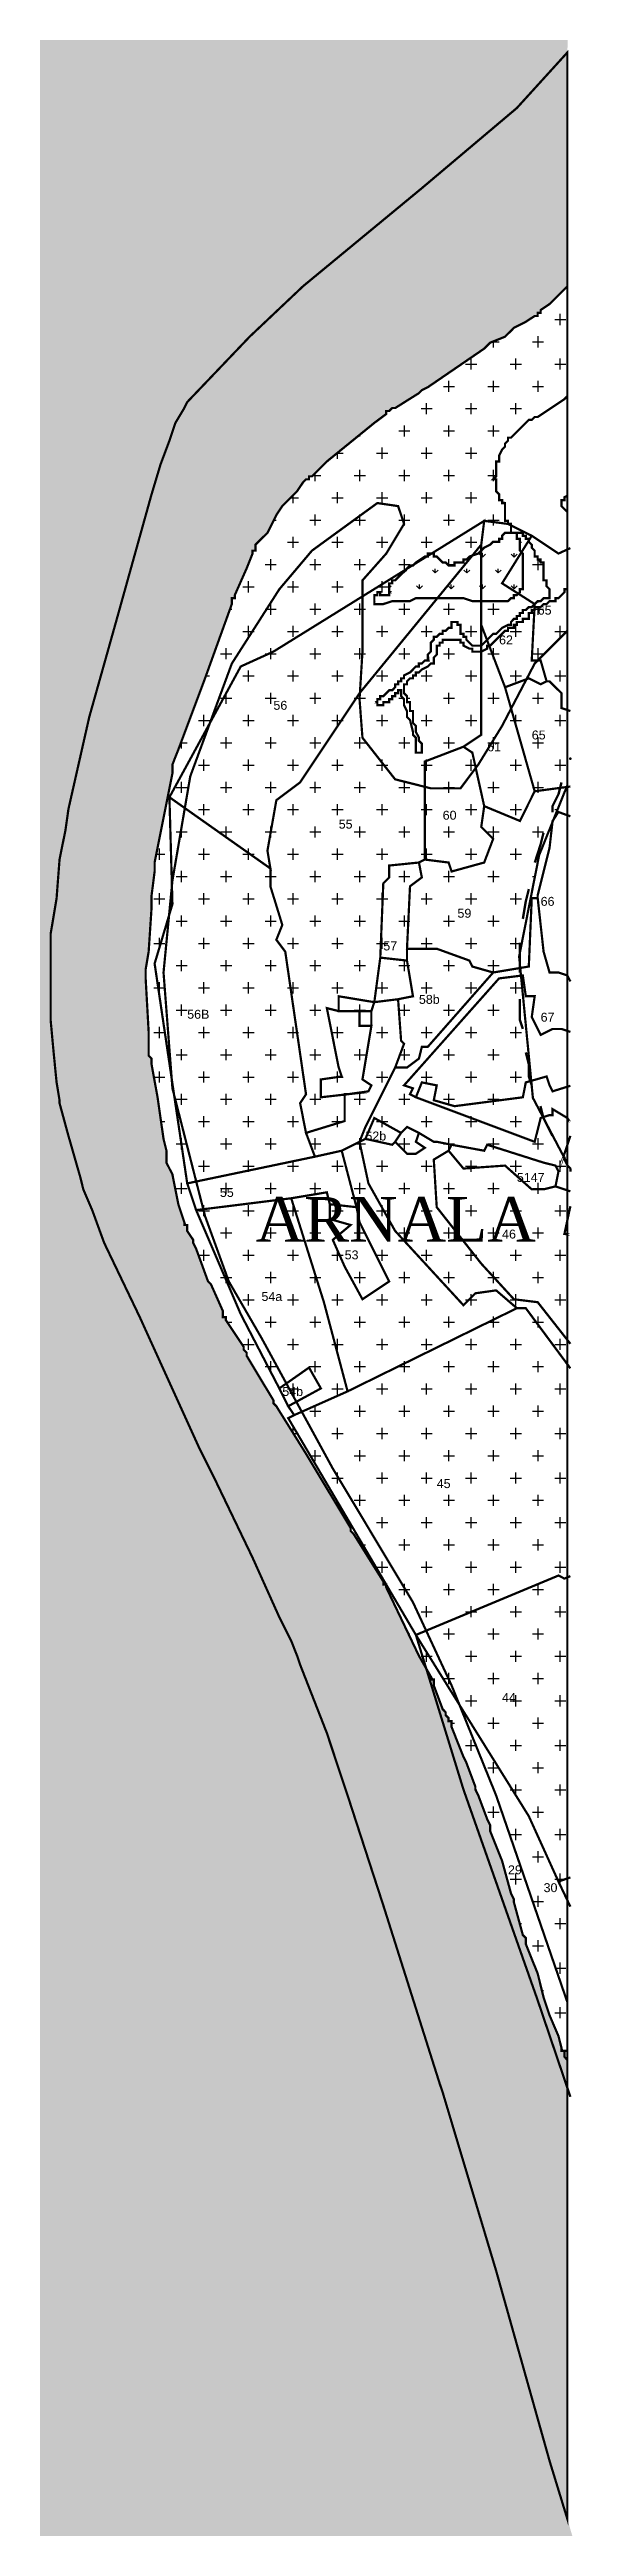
# Model space of a CAD drawing. Header units: metres. Extents: x 255949 to 266337, y 2143972 to 2155397.
# Drawn here: x 263090 to 263782, y 2151253 to 2154535 of the extents above; entities that cross this region are included whole.
import ezdxf

# ---------------------------------------------------------------- set-up
doc = ezdxf.new("R2010")
doc.units = ezdxf.units.M
for name, color, linetype in [('500M CRZ LINE', 231, 'Continuous'), ('ARABIAN SEA', 140, 'Continuous'), ('CRZ LANDWARD OF HTL', 11, 'Continuous'), ('HAZARDS LINE', 1, 'Continuous'), ('HIGH TIDE LINE', 6, 'Continuous'), ('INTERTIDAL ZONE', 5, 'Continuous'), ('LOW TIDE LINE', 5, 'Continuous'), ('MANGROOVES', 104, 'Continuous'), ('SURVEY NO.', 7, 'Continuous'), ('SURVEY PLOT BOUNDARY', 35, 'Continuous'), ('VILLAGE NAME', 3, 'Continuous')]:
    doc.layers.add(name, color=color, linetype=linetype)
doc.styles.add('PDF Arial', font='arial.ttf')
pattern_1 = [(0, (244692.718, 2143197.265), (29.51554, 29.51554), [14.75777, -44.27331]), (90, (244700.097, 2143189.886), (-29.51554, 29.51554), [14.75777, -44.27331])]

msp = doc.modelspace()

# ---------------------------------------------------------------- texts
at = {"layer": 'SURVEY NO.', "char_height": 11.81, "attachment_point": 7, "style": 'PDF Arial'}
for s, insert in [('65', (263737.2, 2153785.9)), ('62', (263686, 2153746.5)), ('56', (263387, 2153659.9)), ('61', (263670.3, 2153604.8)), ('65', (263729.3, 2153620.6)), ('55', (263473.5, 2153502.5)), ('60', (263611.3, 2153514.3)), ('66', (263741.1, 2153400.2)), ('59', (263630.9, 2153384.4)), ('57', (263532.6, 2153341.1)), ('58b', (263579.8, 2153270.3)), ('56B', (263272.8, 2153250.6)), ('67', (263741.1, 2153246.7)), ('52b', (263508.9, 2153089.3)), ('5147', (263709.6, 2153034.5)), ('55', (263316.1, 2153014.5)), ('46', (263690, 2152959.4)), ('53', (263481.4, 2152931.8)), ('54a', (263371.2, 2152876.7)), ('54b', (263398.8, 2152750.8)), ('45', (263603.4, 2152628.8)), ('44', (263690, 2152345.7)), ('29', (263697.8, 2152117.1)), ('30', (263745, 2152093.5))]:
    msp.add_mtext(s, dxfattribs=dict(at, insert=insert))
at = {"layer": 'VILLAGE NAME', "insert": (263363.3, 2152955.4), "char_height": 59.031, "width": 1386.165, "attachment_point": 7, "style": 'PDF Arial'}
msp.add_mtext('{\\fTimes New Roman|b0|i0|c0|p18;ARNALA}', dxfattribs=at)

# ---------------------------------------------------------------- hatches: boundary and pattern name
at = {"layer": 'ARABIAN SEA'}
h = msp.add_hatch(dxfattribs=at)
h.set_pattern_fill('DASH', color=256, scale=30)
h.paths.add_polyline_path([(263422.4, 2152395), (263418.4, 2152406.8), (263410.6, 2152426.5), (263394.8, 2152458), (263359.4, 2152536.7), (263308.3, 2152643), (263288.6, 2152682.3), (263209.9, 2152855.5), (263162.7, 2152953.9), (263146.9, 2152997.2), (263135.1, 2153024.7), (263131.2, 2153040.5), (263115.4, 2153095.6), (263103.6, 2153138.9), (263103.6, 2153142.8), (263099.7, 2153166.4), (263095.8, 2153205.8), (263091.8, 2153249.1), (263091.8, 2153363.2), (263095.8, 2153386.8), (263099.7, 2153410.4), (263103.6, 2153461.6), (263111.5, 2153500.9), (263115.4, 2153528.5), (263143, 2153650.5), (263178.4, 2153776.4), (263225.6, 2153945.7), (263237.4, 2153985), (263249.2, 2154016.5), (263257.1, 2154040.1), (263268.9, 2154059.8), (263272.8, 2154067.7), (263355.5, 2154154.3), (263426.3, 2154221.2), (263583.7, 2154351.1), (263709.6, 2154457.3), (263776.5, 2154530.9), (263801.3, 2155397.2), (259706, 2155397.2), (255948.6, 2155397.2), (255948.6, 2151954.2), (255948.6, 2148190.3), (255948.6, 2143980.4), (263209.8, 2143980.4), (263195.9, 2144028.7), (263183, 2144071.2), (263201.3, 2144120.9), (263262.7, 2144173.5), (263313.1, 2144232.7), (263371.7, 2144290), (263443.6, 2144351.9), (263461.8, 2144360.8), (263524.2, 2144394.1), (263556.3, 2144409.2), (263581.5, 2144437.6), (263607.4, 2144480.4), (263641.4, 2144515.6), (263655.9, 2144526.3), (263664.1, 2144533.9), (263684.2, 2144537.7), (263718, 2144555.5), (263729.6, 2144545.9), (263762.4, 2144537.7), (263776.5, 2144517.5), (263771.4, 2143973.5), (263826.9, 2144245.3), (263835.1, 2144245.1), (263862.4, 2144256), (263862.7, 2144260.5), (263890.4, 2144259.6), (263902.1, 2144249.2), (263915.1, 2144231.8), (263943.9, 2144211.1), (263961.2, 2144200.1), (263994.8, 2144190.8), (264037.4, 2144189.9), (264055.5, 2144194.1), (264088.9, 2144214.2), (264105.3, 2144236.8), (264105.5, 2144249.3), (264109.5, 2144272.1), (264097.6, 2144313.3), (264094.4, 2144320.4), (264057.9, 2144370), (264027, 2144397.9), (263988.1, 2144422.2), (263971.3, 2144434), (263938.1, 2144458.5), (263934.5, 2144466.3), (263927.6, 2144478.5), (263925.9, 2144515.8), (263936.9, 2144533.7), (263950.4, 2144570.2), (263964.2, 2144622.3), (263971.2, 2144670.9), (263991.5, 2144678.5), (264019.1, 2144666.3), (264035.5, 2144667.5), (264039.2, 2144671.2), (264041, 2144715.5), (264032.9, 2144743.2), (264028.5, 2144747.1), (264013.7, 2144799.2), (264009.3, 2144806.9), (264007.4, 2144826.4), (264001.6, 2144835.2), (264003.8, 2144851.9), (263994.2, 2144861.3), (264017.4, 2144889.9), (264050.4, 2144890.2), (264067.7, 2144880.9), (264093, 2144872.6), (264102.6, 2144835.8), (264110.3, 2144801.3), (264109.9, 2144791.7), (264112.8, 2144774.6), (264122.5, 2144764.3), (264133.4, 2144758), (264153.9, 2144726.9), (264166.9, 2144713.2), (264177.8, 2144719.5), (264198, 2144761.8), (264200, 2144773.1), (264201.3, 2144804.1), (264196.1, 2144835.5), (264190.9, 2144844.9), (264175.9, 2144919.4), (264167.1, 2144950.4), (264164.6, 2144976.4), (264159.1, 2144984.3), (264162.5, 2145017.8), (264197.9, 2145030.9), (264224.2, 2145031.1), (264259, 2145017.8), (264271.6, 2145009.8), (264281.2, 2145010.6), (264312, 2144977), (264321.8, 2144969.5), (264346.8, 2144961), (264354.5, 2144961.4), (264367.8, 2144968), (264390.1, 2144981.2), (264415.8, 2145006.2), (264462.7, 2145057.8), (264503.3, 2145125), (264527.3, 2145202), (264550.4, 2145277.7), (264563.1, 2145331.8), (264574.8, 2145378.1), (264595.3, 2145442.3), (264599.9, 2145485.2), (264609.5, 2145525.4), (264610.7, 2145568.9), (264615.3, 2145651.3), (264616.8, 2145748.7), (264621.8, 2145760.5), (264621.2, 2145818), (264629.9, 2145834.2), (264632.8, 2145845), (264652.7, 2145955.8), (264668, 2146041.6), (264682.6, 2146149), (264679.2, 2146188.8), (264675.9, 2146269.5), (264690.8, 2146435.1), (264710.1, 2146665.5), (264724.2, 2146808.4), (264733.5, 2146903.7), (264731.2, 2147015.1), (264731.7, 2147046.9), (264728.2, 2147078.8), (264724.9, 2147126.5), (264713.9, 2147186.3), (264698.8, 2147238.3), (264679.8, 2147298.2), (264664.6, 2147346.1), (264641.8, 2147422), (264626.5, 2147458), (264622.7, 2147474), (264615.1, 2147498), (264603.6, 2147526), (264588.6, 2147585.8), (264581.2, 2147621.7), (264567.2, 2147681.6), (264562.8, 2147721.4), (264559.8, 2147789.1), (264550.1, 2147936.3), (264546.2, 2147944.4), (264539.6, 2148031.9), (264532.3, 2148075.8), (264517.9, 2148179.4), (264508.8, 2148233.2), (264496.8, 2148303.7), (264466.1, 2148438.6), (264451.4, 2148518.4), (264436.8, 2148606.1), (264429.2, 2148630), (264425.6, 2148657.9), (264415.5, 2148781.3), (264411.7, 2148789.3), (264411.8, 2148797.3), (264405.1, 2148880.9), (264398.6, 2148984.4), (264395.3, 2149028.2), (264391.9, 2149068), (264380.8, 2149119.8), (264377.2, 2149143.8), (264355, 2149255.4), (264340.1, 2149323.2), (264306.9, 2149498.7), (264299.4, 2149530.6), (264280.9, 2149622.4), (264262.1, 2149694.2), (264258.3, 2149710.2), (264209.1, 2149877.9), (264186.5, 2149961.8), (264175, 2149989.8), (264141.1, 2150113.5), (264107, 2150229.4), (264072.8, 2150337.2), (264050, 2150409.1), (264038.6, 2150441.1), (264000.4, 2150549), (263958.4, 2150665), (263947.1, 2150704.9), (263927, 2150759.5), (263837, 2151056.5), (263776.5, 2151263.2), (263752.9, 2151340.2), (263682.1, 2151592.1), (263611.3, 2151828.3), (263607.3, 2151840.1), (263532.6, 2152076.2), (263485.3, 2152221.8), (263457.8, 2152304.5)])
h.paths.add_polyline_path([(260892.1, 2153922.1), (260880.3, 2153949.6), (260872.4, 2153969.3), (260856.7, 2154012.6), (260848.8, 2154071.6), (260844.9, 2154111), (260848.8, 2154150.3), (260856.7, 2154170), (260860.6, 2154181.8), (260892.1, 2154197.6), (260939.3, 2154213.3), (260955.1, 2154217.2), (260978.7, 2154225.1), (261006.2, 2154248.7), (261018, 2154288.1), (261018, 2154327.4), (261002.3, 2154390.4), (260994.4, 2154429.8), (260994.4, 2154457.3), (260994.4, 2154477), (261010.1, 2154496.7), (261041.6, 2154504.6), (261057.4, 2154500.6), (261081, 2154496.7), (261128.2, 2154488.8), (261175.4, 2154484.9), (261210.8, 2154492.7), (261222.6, 2154512.4), (261230.5, 2154532.1), (261246.3, 2154602.9), (261242.3, 2154626.6), (261234.4, 2154693.5), (261226.6, 2154740.7), (261226.6, 2154787.9), (261243.3, 2154821.4), (261270.7, 2154839.7), (261332.8, 2154858.8), (261411.5, 2154823.4), (261450.9, 2154807.6), (261568.9, 2154728.9), (261612.2, 2154693.5), (261852.3, 2154394.4), (261864.1, 2154382.5), (261942.8, 2154284.2), (262021.5, 2154205.4), (262045.1, 2154193.6), (262108, 2154154.3), (262190.7, 2154118.9), (262281.2, 2154087.4), (262367.8, 2154048), (262415, 2154012.6), (262454.3, 2153977.2), (262466.1, 2153941.7), (262466.1, 2153890.6), (262454.3, 2153851.2), (262438.6, 2153784.3), (262399.2, 2153729.2), (262348.1, 2153646.6), (262293, 2153548.2), (262285.1, 2153532.4), (262253.6, 2153441.9), (262241.8, 2153316), (262249.7, 2153197.9), (262261.5, 2153095.6), (262281.2, 2152949.9), (262285.1, 2152938.1), (262328.4, 2152674.4), (262320.5, 2152583.9), (262316.6, 2152505.2), (262277.3, 2152434.4), (262214.3, 2152418.6), (262123.8, 2152422.6), (262025.4, 2152450.1), (261966.4, 2152465.8), (261911.3, 2152505.2), (261848.3, 2152552.4), (261789.3, 2152607.5), (261769.6, 2152627.2), (261749.9, 2152646.9), (261584.7, 2152780.7), (261545.3, 2152800.4), (261506, 2152820.1), (261474.5, 2152839.7), (261443, 2152863.4), (261427.3, 2152883), (261419.4, 2152906.6), (261419.4, 2152946), (261450.9, 2153016.8), (261478.4, 2153134.9), (261478.4, 2153166.4), (261478.4, 2153201.8), (261462.7, 2153253), (261435.1, 2153308.1), (261376.1, 2153386.8), (261325, 2153461.6), (261285.6, 2153520.6), (261179.4, 2153638.7), (261175.4, 2153646.6), (261128.2, 2153705.6), (261088.9, 2153745), (261041.6, 2153784.3), (260998.3, 2153819.7), (260970.8, 2153843.4), (260931.4, 2153874.8), (260915.7, 2153894.5)], flags=16)
h.paths.add_polyline_path([(261812.9, 2154166.1), (261812.9, 2154170), (261809, 2154170)], flags=0)
h.paths.add_polyline_path([(261820.8, 2154189.7), (261816.8, 2154189.7), (261820.8, 2154185.8)], flags=0)
h.paths.add_polyline_path([(261639.8, 2154150.3), (261637.1, 2154150.3), (261634.8, 2154149.4), (261631.9, 2154146.4)], flags=0)
h.paths.add_polyline_path([(261568.9, 2153949.6), (261584.7, 2153985), (261588.6, 2154008.7), (261588.6, 2154020.5), (261639.8, 2154067.7), (261710.6, 2154126.7), (261769.6, 2154166.1), (261797.2, 2154166.1), (261801.1, 2154166.1), (261840.5, 2154122.8), (261895.5, 2154079.5), (261923.1, 2154063.8), (261982.1, 2154040.1), (262037.2, 2154032.3), (262119.8, 2154040.1), (262159.2, 2154044.1), (262174.9, 2154036.2), (262174.9, 2154020.5), (262163.1, 2154000.8), (262167.1, 2153977.2), (262178.9, 2153973.2), (262182.8, 2153973.2), (262182.8, 2153969.3), (262289.1, 2153941.7), (262324.5, 2153929.9), (262356, 2153903.7), (262336.3, 2153890.6), (262316.6, 2153870.9), (262269.4, 2153835.5), (262171, 2153748.9), (262151.3, 2153733.2), (262100.2, 2153670.2), (262076.6, 2153626.9), (262053.8, 2153598.4), (262049, 2153626.9), (262041.1, 2153638.7), (262025.4, 2153650.5), (262009.7, 2153642.6), (262009.7, 2153626.9), (262001.8, 2153615.1), (261990, 2153595.4), (261990, 2153587.5), (261993.9, 2153563.9), (261993.9, 2153544.2), (261993.9, 2153520.6), (261982.1, 2153449.8), (261990, 2153382.9), (262001.8, 2153327.8), (262013.6, 2153288.4), (262013.6, 2153264.8), (261978.2, 2153264.8), (261938.8, 2153280.5), (261915.2, 2153300.2), (261899.5, 2153312), (261879.8, 2153319.9), (261871.9, 2153335.6), (261891.6, 2153351.4), (261919.2, 2153386.8), (261923.1, 2153410.4), (261923.1, 2153418.3), (261903.4, 2153467.5), (261903.4, 2153481.3), (261900.8, 2153489.1), (261899.5, 2153489.1), (261899.5, 2153497), (261893.6, 2153497), (261899.5, 2153508.8), (261875.9, 2153536.4), (261852.3, 2153574.1), (261852.3, 2153611.1), (261844.4, 2153646.6), (261836.5, 2153670.2), (261816.8, 2153697.7), (261781.4, 2153713.5), (261757.8, 2153717.4), (261722.4, 2153713.5), (261683.8, 2153702.5), (261663.4, 2153733.2), (261620.1, 2153831.5), (261576.8, 2153929.9), (261570.2, 2153949.6)], flags=0)
h.paths.add_polyline_path([(258933.8, 2150215.6), (260318.9, 2150215.6), (260318.9, 2150493.7), (258933.8, 2150493.7)], flags=24)
h.paths.add_polyline_path([(261781.6, 2154675.4), (262346.2, 2154671.4), (262347.1, 2154797.5), (261782.5, 2154801.4)], flags=24)
h.paths.add_polyline_path([(261585.7, 2153846.1), (262286.4, 2153854.6), (262284.9, 2153974.9), (261584.3, 2153966.4)], flags=8)
at = {"layer": 'CRZ LANDWARD OF HTL'}
h = msp.add_hatch(dxfattribs=at)
h.set_pattern_fill('CROSS', color=256, scale=118.062166)
h.set_pattern_definition(pattern_1)
h.paths.add_polyline_path([(263730.8, 2153146), (263712.6, 2153333.2), (263739.1, 2153467.4), (263776.5, 2153560.1), (263776.5, 2153819.7), (263772.6, 2153819.7), (263772.6, 2153815.8), (263764.7, 2153807.9), (263760.8, 2153807.9), (263760.8, 2153804), (263752.9, 2153804), (263749, 2153800.1), (263745, 2153800.1), (263741.1, 2153796.1), (263733.2, 2153796.1), (263733.2, 2153792.2), (263729.3, 2153792.2), (263729.3, 2153788.3), (263725.4, 2153788.3), (263725.4, 2153780.4), (263717.5, 2153780.4), (263717.5, 2153776.4), (263709.6, 2153776.4), (263709.6, 2153772.5), (263705.7, 2153772.5), (263705.7, 2153768.6), (263697.8, 2153768.6), (263697.8, 2153764.6), (263693.9, 2153764.6), (263686, 2153756.8), (263674.2, 2153745), (263670.3, 2153745), (263670.3, 2153741), (263662.4, 2153737.1), (263650.6, 2153737.1), (263650.6, 2153741), (263646.7, 2153741), (263638.8, 2153745), (263638.8, 2153748.9), (263634.9, 2153748.9), (263634.9, 2153752.8), (263611.3, 2153752.8), (263611.3, 2153748.9), (263607.3, 2153748.9), (263607.3, 2153745), (263603.4, 2153745), (263603.4, 2153733.2), (263599.5, 2153729.2), (263599.5, 2153721.3), (263595.5, 2153721.3), (263591.6, 2153717.4), (263583.7, 2153713.5), (263579.8, 2153709.5), (263575.8, 2153709.5), (263575.8, 2153705.6), (263571.9, 2153705.6), (263571.9, 2153701.7), (263568, 2153701.7), (263564, 2153697.7), (263564, 2153693.8), (263560.1, 2153693.8), (263560.1, 2153682), (263564, 2153678.1), (263564, 2153670.2), (263568, 2153670.2), (263568, 2153658.4), (263571.9, 2153658.4), (263571.9, 2153642.6), (263575.8, 2153638.7), (263575.8, 2153630.8), (263579.8, 2153623), (263579.8, 2153619), (263583.7, 2153615.1), (263583.7, 2153603.3), (263575.8, 2153603.3), (263575.8, 2153623), (263571.9, 2153626.9), (263571.9, 2153630.8), (263568, 2153646.6), (263564, 2153650.5), (263564, 2153658.4), (263560.1, 2153666.2), (263560.1, 2153674.1), (263556.2, 2153678.1), (263556.2, 2153685.9), (263552.2, 2153685.9), (263552.2, 2153682), (263548.3, 2153682), (263548.3, 2153678.1), (263544.4, 2153678.1), (263544.4, 2153674.1), (263540.4, 2153674.1), (263540.4, 2153670.2), (263532.6, 2153670.2), (263532.6, 2153666.2), (263524.7, 2153666.2), (263524.7, 2153674.1), (263528.6, 2153674.1), (263528.6, 2153678.1), (263532.6, 2153678.1), (263540.4, 2153685.9), (263544.4, 2153685.9), (263548.3, 2153689.9), (263548.3, 2153693.8), (263552.2, 2153693.8), (263552.2, 2153697.7), (263556.2, 2153697.7), (263556.2, 2153701.7), (263560.1, 2153701.7), (263560.1, 2153705.6), (263568, 2153709.5), (263575.8, 2153717.4), (263579.8, 2153717.4), (263579.8, 2153721.3), (263583.7, 2153721.3), (263587.6, 2153725.3), (263591.6, 2153725.3), (263591.6, 2153733.2), (263595.5, 2153737.1), (263595.5, 2153748.9), (263599.5, 2153752.8), (263599.5, 2153756.8), (263603.4, 2153756.8), (263607.3, 2153760.7), (263611.3, 2153760.7), (263611.3, 2153764.6), (263615.2, 2153764.6), (263619.1, 2153768.6), (263623.1, 2153768.6), (263623.1, 2153776.4), (263630.9, 2153776.4), (263630.9, 2153772.5), (263634.9, 2153772.5), (263634.9, 2153760.7), (263638.8, 2153760.7), (263638.8, 2153756.8), (263642.7, 2153756.8), (263642.7, 2153752.8), (263646.7, 2153748.9), (263650.6, 2153745), (263662.4, 2153745), (263678.2, 2153760.7), (263682.1, 2153760.7), (263690, 2153768.6), (263697.8, 2153772.5), (263701.8, 2153772.5), (263701.8, 2153776.4), (263705.7, 2153780.4), (263709.6, 2153780.4), (263709.6, 2153784.3), (263713.6, 2153784.3), (263713.6, 2153788.3), (263717.5, 2153788.3), (263717.5, 2153792.2), (263721.4, 2153792.2), (263725.4, 2153796.1), (263729.3, 2153796.1), (263733.2, 2153800.1), (263736.6, 2153803.4), (263737.2, 2153804), (263741.1, 2153804), (263745, 2153807.9), (263752.9, 2153807.9), (263752.9, 2153819.7), (263749, 2153823.7), (263749, 2153831.5), (263745, 2153831.5), (263745, 2153855.2), (263741.1, 2153855.2), (263739.1, 2153859.1), (263737.2, 2153859.1), (263737.2, 2153863), (263733.2, 2153863), (263733.2, 2153870.9), (263729.3, 2153874.8), (263729.3, 2153878.8), (263725.4, 2153882.7), (263725.4, 2153886.6), (263721.4, 2153886.6), (263721.4, 2153890.6), (263717.5, 2153890.6), (263717.5, 2153894.5), (263709.6, 2153894.5), (263709.6, 2153886.6), (263713.6, 2153886.6), (263713.6, 2153870.9), (263717.5, 2153867), (263717.5, 2153819.7), (263713.6, 2153819.7), (263713.6, 2153815.8), (263709.6, 2153811.9), (263705.7, 2153811.9), (263705.7, 2153807.9), (263701.8, 2153807.9), (263697.8, 2153804), (263650.6, 2153804), (263638.8, 2153807.9), (263575.8, 2153807.9), (263568, 2153804), (263544.4, 2153804), (263532.6, 2153800.1), (263520.7, 2153800.1), (263520.7, 2153811.9), (263524.7, 2153811.9), (263524.7, 2153815.8), (263528.6, 2153815.8), (263528.6, 2153811.9), (263540.4, 2153811.9), (263540.4, 2153815.8), (263540.4, 2153827.6), (263544.4, 2153827.6), (263544.4, 2153831.5), (263548.3, 2153831.5), (263556.2, 2153839.4), (263568, 2153851.2), (263571.9, 2153851.2), (263575.8, 2153855.2), (263587.6, 2153863), (263591.6, 2153863), (263591.6, 2153867), (263599.5, 2153867), (263599.5, 2153863), (263603.4, 2153863), (263607.3, 2153859.1), (263611.3, 2153855.2), (263615.2, 2153855.2), (263619.1, 2153851.2), (263627, 2153851.2), (263627, 2153855.2), (263638.8, 2153855.2), (263638.8, 2153859.1), (263642.7, 2153859.1), (263646.7, 2153863), (263658.5, 2153867), (263666.3, 2153874.8), (263674.2, 2153878.8), (263678.2, 2153882.7), (263686, 2153882.7), (263686, 2153886.6), (263690, 2153886.6), (263690, 2153890.6), (263693.9, 2153894.5), (263701.8, 2153894.5), (263701.8, 2153906.3), (263697.8, 2153906.3), (263697.8, 2153910.3), (263693.9, 2153910.3), (263693.9, 2153933.9), (263690, 2153933.9), (263690, 2153937.8), (263686, 2153937.8), (263686, 2153945.7), (263682.1, 2153949.6), (263682.1, 2153965.4), (263678.2, 2153965.4), (263682.1, 2153969.3), (263682.1, 2153989), (263686, 2153989), (263686, 2153996.8), (263690, 2154004.7), (263693.9, 2154008.7), (263693.9, 2154012.6), (263697.8, 2154016.5), (263697.8, 2154020.5), (263701.8, 2154020.5), (263725.4, 2154044.1), (263729.3, 2154044.1), (263733.2, 2154048), (263737.2, 2154048), (263772.6, 2154071.6), (263776.5, 2154075.6), (263776.5, 2154221.2), (263772.6, 2154217.2), (263764.7, 2154209.4), (263752.9, 2154197.6), (263741.1, 2154189.7), (263741.1, 2154185.8), (263737.2, 2154185.8), (263737.2, 2154181.8), (263733.2, 2154181.8), (263721.4, 2154174), (263705.7, 2154166.1), (263701.8, 2154162.1), (263697.8, 2154158.2), (263693.9, 2154154.3), (263674.2, 2154146.4), (263666.3, 2154138.5), (263591.6, 2154087.4), (263583.7, 2154083.4), (263579.8, 2154079.5), (263548.3, 2154059.8), (263544.4, 2154059.8), (263540.4, 2154055.9), (263536.5, 2154055.9), (263536.5, 2154051.9), (263520.7, 2154040.1), (263457.8, 2153989), (263438.1, 2153969.3), (263434.2, 2153969.3), (263434.2, 2153965.4), (263430.2, 2153965.4), (263426.3, 2153961.4), (263418.4, 2153949.6), (263406.6, 2153937.8), (263398.8, 2153929.9), (263390.9, 2153918.1), (263379.1, 2153894.5), (263363.3, 2153878.8), (263363.3, 2153870.9), (263359.4, 2153870.9), (263359.4, 2153867), (263351.5, 2153847.3), (263335.8, 2153811.9), (263335.8, 2153807.9), (263331.9, 2153807.9), (263331.9, 2153800.1), (263296.4, 2153701.7), (263261, 2153607.2), (263253.2, 2153587.5), (263253.2, 2153575.7), (263249.2, 2153556), (263229.6, 2153457.7), (263229.6, 2153445.8), (263225.6, 2153414.4), (263225.6, 2153398.6), (263221.7, 2153339.6), (263217.7, 2153316), (263217.7, 2153304.2), (263221.7, 2153233.3), (263221.7, 2153201.8), (263225.6, 2153197.9), (263225.6, 2153190), (263233.5, 2153146.7), (263241.4, 2153091.6), (263245.3, 2153075.9), (263245.3, 2153060.1), (263253.2, 2153044.4), (263261, 2153005), (263270.2, 2152977.5), (263272.8, 2152977.5), (263272.8, 2152969.6), (263280.7, 2152957.8), (263280.7, 2152953.9), (263284.6, 2152946), (263300.4, 2152902.7), (263304.3, 2152898.8), (263320.1, 2152863.4), (263320.1, 2152855.5), (263324, 2152855.5), (263324, 2152851.5), (263347.6, 2152816.1), (263347.6, 2152812.2), (263351.5, 2152808.3), (263351.5, 2152804.3), (263387, 2152745.3), (263387, 2152741.3), (263390.9, 2152737.4), (263430.2, 2152674.4), (263489.3, 2152576), (263489.3, 2152572.1), (263493.2, 2152568.2), (263532.6, 2152505.2), (263532.6, 2152501.3), (263536.5, 2152501.3), (263536.5, 2152497.3), (263579.8, 2152406.8), (263597.8, 2152375.3), (263599.5, 2152375.3), (263599.5, 2152367.5), (263611.3, 2152336), (263615.2, 2152332), (263615.2, 2152328.1), (263619.1, 2152324.2), (263619.1, 2152320.2), (263623.1, 2152320.2), (263623.1, 2152312.4), (263638.8, 2152273), (263642.7, 2152265.1), (263654.5, 2152233.6), (263654.5, 2152229.7), (263658.5, 2152221.8), (263670.3, 2152190.3), (263674.2, 2152182.5), (263674.2, 2152174.6), (263690, 2152135.2), (263701.8, 2152092), (263705.7, 2152084.1), (263705.7, 2152080.1), (263717.5, 2152036.9), (263721.4, 2152032.9), (263721.4, 2152025), (263737.2, 2151985.7), (263745, 2151954.2), (263752.9, 2151930.6), (263764.7, 2151903), (263769.6, 2151883.4), (263776.5, 2151883.4), (263776.5, 2153058.8)])
at = {"layer": 'INTERTIDAL ZONE'}
h = msp.add_hatch(dxfattribs=at)
h.set_pattern_fill('CROSS', color=256, scale=118.062166)
h.set_pattern_definition(pattern_1)
h.paths.add_polyline_path([(263331.9, 2153807.9), (263335.8, 2153807.9), (263335.8, 2153811.9), (263351.5, 2153847.3), (263359.4, 2153867), (263359.4, 2153870.9), (263363.3, 2153870.9), (263363.3, 2153878.8), (263379.1, 2153894.5), (263390.9, 2153918.1), (263398.8, 2153929.9), (263406.6, 2153937.8), (263418.4, 2153949.6), (263426.3, 2153961.4), (263430.2, 2153965.4), (263434.2, 2153965.4), (263434.2, 2153969.3), (263438.1, 2153969.3), (263457.8, 2153989), (263520.7, 2154040.1), (263536.5, 2154051.9), (263536.5, 2154055.9), (263540.4, 2154055.9), (263544.4, 2154059.8), (263548.3, 2154059.8), (263579.8, 2154079.5), (263583.7, 2154083.4), (263591.6, 2154087.4), (263666.3, 2154138.5), (263674.2, 2154146.4), (263693.9, 2154154.3), (263697.8, 2154158.2), (263701.8, 2154162.1), (263705.7, 2154166.1), (263721.4, 2154174), (263733.2, 2154181.8), (263737.2, 2154181.8), (263737.2, 2154185.8), (263741.1, 2154185.8), (263741.1, 2154189.7), (263752.9, 2154197.6), (263764.7, 2154209.4), (263772.6, 2154217.2), (263776.5, 2154221.2), (263776.5, 2154530.9), (263709.6, 2154457.3), (263583.7, 2154351.1), (263426.3, 2154221.2), (263355.5, 2154154.3), (263272.8, 2154067.7), (263268.9, 2154059.8), (263257.1, 2154040.1), (263249.2, 2154016.5), (263237.4, 2153985), (263225.6, 2153945.7), (263178.4, 2153776.4), (263143, 2153650.5), (263115.4, 2153528.5), (263111.5, 2153500.9), (263103.6, 2153461.6), (263099.7, 2153410.4), (263095.8, 2153386.8), (263091.8, 2153363.2), (263091.8, 2153249.1), (263095.8, 2153205.8), (263099.7, 2153166.4), (263103.6, 2153142.8), (263103.6, 2153138.9), (263115.4, 2153095.6), (263131.2, 2153040.5), (263135.1, 2153024.7), (263146.9, 2152997.2), (263162.7, 2152953.9), (263209.9, 2152855.5), (263288.6, 2152682.3), (263308.3, 2152643), (263359.4, 2152536.7), (263394.8, 2152458), (263410.6, 2152426.5), (263418.4, 2152406.8), (263422.4, 2152395), (263457.8, 2152304.5), (263485.3, 2152221.8), (263532.6, 2152076.2), (263607.3, 2151840.1), (263611.3, 2151828.3), (263682.1, 2151592.1), (263752.9, 2151340.2), (263776.5, 2151263.2), (263776.5, 2151871.5), (263772.6, 2151875.5), (263772.6, 2151883.4), (263768.7, 2151883.4), (263768.7, 2151887.3), (263764.7, 2151903), (263752.9, 2151930.6), (263745, 2151954.2), (263737.2, 2151985.7), (263721.4, 2152025), (263721.4, 2152032.9), (263717.5, 2152036.9), (263705.7, 2152080.1), (263705.7, 2152084.1), (263701.8, 2152092), (263690, 2152135.2), (263674.2, 2152174.6), (263674.2, 2152182.5), (263670.3, 2152190.3), (263658.5, 2152221.8), (263654.5, 2152229.7), (263654.5, 2152233.6), (263642.7, 2152265.1), (263638.8, 2152273), (263623.1, 2152312.4), (263623.1, 2152320.2), (263619.1, 2152320.2), (263619.1, 2152324.2), (263615.2, 2152328.1), (263615.2, 2152332), (263611.3, 2152336), (263599.5, 2152367.5), (263599.5, 2152375.3), (263595.5, 2152375.3), (263595.5, 2152379.3), (263579.8, 2152406.8), (263536.5, 2152497.3), (263536.5, 2152501.3), (263532.6, 2152501.3), (263532.6, 2152505.2), (263493.2, 2152568.2), (263489.3, 2152572.1), (263489.3, 2152576), (263430.2, 2152674.4), (263390.9, 2152737.4), (263387, 2152741.3), (263387, 2152745.3), (263351.5, 2152804.3), (263351.5, 2152808.3), (263347.6, 2152812.2), (263347.6, 2152816.1), (263324, 2152851.5), (263324, 2152855.5), (263320.1, 2152855.5), (263320.1, 2152863.4), (263304.3, 2152898.8), (263300.4, 2152902.7), (263284.6, 2152946), (263280.7, 2152953.9), (263280.7, 2152957.8), (263272.8, 2152969.6), (263272.8, 2152977.5), (263268.9, 2152977.5), (263268.9, 2152981.4), (263261, 2153005), (263253.2, 2153044.4), (263245.3, 2153060.1), (263245.3, 2153075.9), (263241.4, 2153091.6), (263233.5, 2153146.7), (263225.6, 2153190), (263225.6, 2153197.9), (263221.7, 2153201.8), (263221.7, 2153233.3), (263217.7, 2153304.2), (263217.7, 2153316), (263221.7, 2153339.6), (263225.6, 2153398.6), (263225.6, 2153414.4), (263229.6, 2153445.8), (263229.6, 2153457.7), (263249.2, 2153556), (263253.2, 2153575.7), (263253.2, 2153587.5), (263261, 2153607.2), (263296.4, 2153701.7), (263331.9, 2153800.1)])
at = {"layer": 'MANGROOVES'}
h = msp.add_hatch(dxfattribs=at)
h.set_pattern_fill('GRASS', color=256, scale=29.515541)
h.set_pattern_definition([(90, (244692.718, 2143197.265), (-20.87064, 20.87064), [5.534164, -36.207115]), (45, (244692.718, 2143197.265), (-20.87064, 20.87064), [5.534164, -23.981377]), (135, (244692.718, 2143197.265), (-20.87064, -20.87064), [5.534164, -23.981377])])
h.paths.add_polyline_path([(263717.5, 2153867), (263713.6, 2153870.9), (263713.6, 2153886.6), (263709.6, 2153886.6), (263709.6, 2153894.5), (263701.8, 2153894.5), (263693.9, 2153894.5), (263690, 2153890.6), (263690, 2153886.6), (263686, 2153886.6), (263686, 2153882.7), (263678.2, 2153882.7), (263674.2, 2153878.8), (263666.3, 2153874.8), (263658.5, 2153867), (263646.7, 2153863), (263642.7, 2153859.1), (263638.8, 2153859.1), (263638.8, 2153855.2), (263627, 2153855.2), (263627, 2153851.2), (263619.1, 2153851.2), (263615.2, 2153855.2), (263611.3, 2153855.2), (263607.3, 2153859.1), (263603.4, 2153863), (263599.5, 2153863), (263599.5, 2153867), (263591.6, 2153867), (263591.6, 2153863), (263587.6, 2153863), (263575.8, 2153855.2), (263571.9, 2153851.2), (263568, 2153851.2), (263556.2, 2153839.4), (263548.3, 2153831.5), (263544.4, 2153831.5), (263544.4, 2153827.6), (263540.4, 2153827.6), (263540.4, 2153815.8), (263540.4, 2153811.9), (263528.6, 2153811.9), (263528.6, 2153815.8), (263524.7, 2153815.8), (263524.7, 2153811.9), (263520.7, 2153811.9), (263520.7, 2153800.1), (263532.6, 2153800.1), (263544.4, 2153804), (263568, 2153804), (263575.8, 2153807.9), (263638.8, 2153807.9), (263650.6, 2153804), (263697.8, 2153804), (263701.8, 2153807.9), (263705.7, 2153807.9), (263705.7, 2153811.9), (263709.6, 2153811.9), (263713.6, 2153815.8), (263713.6, 2153819.7), (263717.5, 2153819.7)])

# ---------------------------------------------------------------- linework, layer by layer
at = {"layer": '500M CRZ LINE', "lineweight": 50}
for points in [[(263768.7, 2153563.9), (263764.7, 2153548.2), (263756.9, 2153532.4), (263756.9, 2153524.6)], [(263745, 2153497), (263741.1, 2153481.3), (263733.2, 2153457.7)], [(263725.4, 2153422.2), (263721.4, 2153406.5), (263717.5, 2153382.9)], [(263713.6, 2153351.4), (263713.6, 2153335.6), (263713.6, 2153312)], [(263713.6, 2153276.6), (263713.6, 2153260.9), (263713.6, 2153253), (263713.6, 2153249.1), (263717.5, 2153237.2)], [(263721.4, 2153205.8), (263725.4, 2153190), (263725.4, 2153174.3), (263729.3, 2153162.5)], [(263741.1, 2153134.9), (263745, 2153119.2), (263756.9, 2153095.6)], [(263772.6, 2153068), (263772.6, 2153064.1), (263776.5, 2153056.2), (263780.5, 2153052.3), (263780.5, 2153048.3)]]:
    msp.add_lwpolyline(points, dxfattribs=at)
msp.add_point((263780.5, 2153595.4), dxfattribs=at)
at = {"layer": 'CRZ LANDWARD OF HTL', "const_width": 2.95}
for points in [[(263776.5, 2154075.6), (263776.5, 2154221.2), (263772.6, 2154217.2), (263764.7, 2154209.4), (263752.9, 2154197.6), (263741.1, 2154189.7), (263741.1, 2154185.8), (263737.2, 2154185.8), (263737.2, 2154181.8), (263733.2, 2154181.8), (263721.4, 2154174), (263705.7, 2154166.1), (263701.8, 2154162.1), (263697.8, 2154158.2), (263693.9, 2154154.3), (263674.2, 2154146.4), (263666.3, 2154138.5), (263591.6, 2154087.4), (263583.7, 2154083.4), (263579.8, 2154079.5), (263548.3, 2154059.8), (263544.4, 2154059.8), (263540.4, 2154055.9), (263536.5, 2154055.9), (263536.5, 2154051.9), (263520.7, 2154040.1), (263457.8, 2153989), (263438.1, 2153969.3), (263434.2, 2153969.3), (263434.2, 2153965.4), (263430.2, 2153965.4), (263426.3, 2153961.4), (263418.4, 2153949.6), (263406.6, 2153937.8), (263398.8, 2153929.9), (263390.9, 2153918.1), (263379.1, 2153894.5), (263363.3, 2153878.8), (263363.3, 2153870.9), (263359.4, 2153870.9), (263359.4, 2153867), (263351.5, 2153847.3), (263335.8, 2153811.9), (263335.8, 2153807.9), (263331.9, 2153807.9), (263331.9, 2153800.1), (263296.4, 2153701.7), (263261, 2153607.2), (263253.2, 2153587.5), (263253.2, 2153575.7), (263249.2, 2153556), (263229.6, 2153457.7), (263229.6, 2153445.8), (263225.6, 2153414.4), (263225.6, 2153398.6), (263221.7, 2153339.6), (263217.7, 2153316), (263217.7, 2153304.2), (263221.7, 2153233.3), (263221.7, 2153201.8), (263225.6, 2153197.9), (263225.6, 2153190), (263233.5, 2153146.7), (263241.4, 2153091.6), (263245.3, 2153075.9), (263245.3, 2153060.1), (263253.2, 2153044.4), (263261, 2153005), (263270.2, 2152977.5), (263272.8, 2152977.5), (263272.8, 2152969.6), (263280.7, 2152957.8), (263280.7, 2152953.9), (263284.6, 2152946), (263300.4, 2152902.7), (263304.3, 2152898.8), (263320.1, 2152863.4), (263320.1, 2152855.5), (263324, 2152855.5), (263324, 2152851.5), (263347.6, 2152816.1), (263347.6, 2152812.2), (263351.5, 2152808.3), (263351.5, 2152804.3), (263387, 2152745.3), (263387, 2152741.3), (263390.9, 2152737.4), (263430.2, 2152674.4), (263489.3, 2152576), (263489.3, 2152572.1), (263493.2, 2152568.2), (263532.6, 2152505.2), (263532.6, 2152501.3), (263536.5, 2152501.3), (263536.5, 2152497.3), (263579.8, 2152406.8), (263597.8, 2152375.3), (263599.5, 2152375.3), (263599.5, 2152367.5), (263611.3, 2152336), (263615.2, 2152332), (263615.2, 2152328.1), (263619.1, 2152324.2), (263619.1, 2152320.2), (263623.1, 2152320.2), (263623.1, 2152312.4), (263638.8, 2152273), (263642.7, 2152265.1), (263654.5, 2152233.6), (263654.5, 2152229.7), (263658.5, 2152221.8), (263670.3, 2152190.3), (263674.2, 2152182.5), (263674.2, 2152174.6), (263690, 2152135.2), (263701.8, 2152092), (263705.7, 2152084.1), (263705.7, 2152080.1), (263717.5, 2152036.9), (263721.4, 2152032.9), (263721.4, 2152025), (263737.2, 2151985.7), (263745, 2151954.2), (263752.9, 2151930.6), (263764.7, 2151903), (263769.6, 2151883.4), (263776.5, 2151883.4), (263776.5, 2153058.8), (263730.8, 2153146), (263712.6, 2153333.2), (263739.1, 2153467.4), (263776.5, 2153560.1), (263776.5, 2153819.7), (263772.6, 2153819.7), (263772.6, 2153815.8), (263764.7, 2153807.9), (263760.8, 2153807.9), (263760.8, 2153804), (263752.9, 2153804), (263749, 2153800.1), (263745, 2153800.1), (263741.1, 2153796.1), (263733.2, 2153796.1), (263733.2, 2153792.2), (263729.3, 2153792.2), (263729.3, 2153788.3), (263725.4, 2153788.3), (263725.4, 2153780.4), (263717.5, 2153780.4), (263717.5, 2153776.4), (263709.6, 2153776.4), (263709.6, 2153772.5), (263705.7, 2153772.5), (263705.7, 2153768.6), (263697.8, 2153768.6), (263697.8, 2153764.6), (263693.9, 2153764.6), (263674.2, 2153745), (263670.3, 2153745), (263670.3, 2153741), (263662.4, 2153737.1), (263650.6, 2153737.1), (263650.6, 2153741), (263646.7, 2153741), (263638.8, 2153745), (263638.8, 2153748.9), (263634.9, 2153748.9), (263634.9, 2153752.8), (263611.3, 2153752.8), (263611.3, 2153748.9), (263607.3, 2153748.9), (263607.3, 2153745), (263603.4, 2153745), (263603.4, 2153733.2), (263599.5, 2153729.2), (263599.5, 2153721.3), (263595.5, 2153721.3), (263591.6, 2153717.4), (263583.7, 2153713.5), (263579.8, 2153709.5), (263575.8, 2153709.5), (263575.8, 2153705.6), (263571.9, 2153705.6), (263571.9, 2153701.7), (263568, 2153701.7), (263564, 2153697.7), (263564, 2153693.8), (263560.1, 2153693.8), (263560.1, 2153682), (263564, 2153678.1), (263564, 2153670.2), (263568, 2153670.2), (263568, 2153658.4), (263571.9, 2153658.4), (263571.9, 2153642.6), (263575.8, 2153638.7), (263575.8, 2153630.8), (263579.8, 2153623), (263579.8, 2153619), (263583.7, 2153615.1), (263583.7, 2153603.3), (263575.8, 2153603.3), (263575.8, 2153623), (263571.9, 2153626.9), (263571.9, 2153630.8), (263568, 2153646.6), (263564, 2153650.5), (263564, 2153658.4), (263560.1, 2153666.2), (263560.1, 2153674.1), (263556.2, 2153678.1), (263556.2, 2153685.9), (263552.2, 2153685.9), (263552.2, 2153682), (263548.3, 2153682), (263548.3, 2153678.1), (263544.4, 2153678.1), (263544.4, 2153674.1), (263540.4, 2153674.1), (263540.4, 2153670.2), (263532.6, 2153670.2), (263532.6, 2153666.2), (263524.7, 2153666.2), (263524.7, 2153674.1), (263528.6, 2153674.1), (263528.6, 2153678.1), (263532.6, 2153678.1), (263540.4, 2153685.9), (263544.4, 2153685.9), (263548.3, 2153689.9), (263548.3, 2153693.8), (263552.2, 2153693.8), (263552.2, 2153697.7), (263556.2, 2153697.7), (263556.2, 2153701.7), (263560.1, 2153701.7), (263560.1, 2153705.6), (263568, 2153709.5), (263575.8, 2153717.4), (263579.8, 2153717.4), (263579.8, 2153721.3), (263583.7, 2153721.3), (263587.6, 2153725.3), (263592.5, 2153725.1), (263591.6, 2153733.2), (263595.5, 2153737.1), (263595.5, 2153748.9), (263599.5, 2153752.8), (263599.5, 2153756.8), (263603.4, 2153756.8), (263607.3, 2153760.7), (263611.3, 2153760.7), (263611.3, 2153764.6), (263615.2, 2153764.6), (263619.1, 2153768.6), (263623.1, 2153768.6), (263623.1, 2153776.4), (263630.9, 2153776.4), (263630.9, 2153772.5), (263634.9, 2153772.5), (263634.9, 2153760.7), (263638.8, 2153760.7), (263638.8, 2153756.8), (263642.7, 2153756.8), (263642.7, 2153752.8), (263650.6, 2153745), (263662.4, 2153745), (263678.2, 2153760.7), (263682.1, 2153760.7), (263690, 2153768.6), (263697.8, 2153772.5), (263701.8, 2153772.5), (263701.8, 2153776.4), (263705.7, 2153780.4), (263709.6, 2153780.4), (263709.6, 2153784.3), (263713.6, 2153784.3), (263713.6, 2153788.3), (263717.5, 2153788.3), (263717.6, 2153792.2), (263721.4, 2153792.2), (263725.4, 2153796.1), (263729.3, 2153796.1), (263736.6, 2153803.4), (263741.1, 2153804), (263745, 2153807.9), (263752.9, 2153807.9), (263752.9, 2153819.7), (263749, 2153823.7), (263749, 2153831.5), (263745, 2153831.5), (263745, 2153855.2), (263741.1, 2153855.2), (263739.1, 2153859.1), (263737.2, 2153859.1), (263737.2, 2153863), (263733.2, 2153863), (263733.2, 2153870.9), (263729.3, 2153874.8), (263729.3, 2153878.8), (263725.4, 2153882.7), (263725.4, 2153886.6), (263721.4, 2153886.6), (263721.4, 2153890.6), (263717.5, 2153890.6), (263717.5, 2153894.5), (263701.8, 2153894.5), (263701.8, 2153906.3), (263697.8, 2153906.3), (263697.8, 2153910.3), (263693.9, 2153910.3), (263693.9, 2153933.9), (263690, 2153934.8), (263690, 2153937.8), (263686, 2153937.8), (263686, 2153945.7), (263682.1, 2153949.6), (263682.1, 2153965.4), (263678.2, 2153965.4), (263682.1, 2153969.3), (263682.1, 2153989), (263686, 2153989), (263686, 2153996.8), (263690, 2154004.7), (263693.9, 2154008.7), (263693.9, 2154012.6), (263697.8, 2154016.5), (263697.8, 2154020.5), (263701.8, 2154020.5), (263725.4, 2154044.1), (263729.3, 2154044.1), (263733.2, 2154048), (263737.2, 2154048), (263772.6, 2154071.6)], [(263520.7, 2153800.1), (263520.7, 2153811.9), (263524.7, 2153811.9), (263524.7, 2153815.8), (263528.6, 2153815.8), (263528.6, 2153811.9), (263540.4, 2153811.9), (263540.4, 2153815.8), (263540.4, 2153827.6), (263544.4, 2153827.6), (263544.4, 2153831.5), (263548.3, 2153831.5), (263556.2, 2153839.4), (263568, 2153851.2), (263571.9, 2153851.2), (263575.8, 2153855.2), (263587.6, 2153863), (263591.6, 2153863), (263591.6, 2153867), (263599.5, 2153867), (263599.5, 2153863), (263603.4, 2153863), (263607.3, 2153859.1), (263611.3, 2153855.2), (263615.2, 2153855.2), (263619.1, 2153851.2), (263627, 2153851.2), (263627, 2153855.2), (263638.8, 2153855.2), (263638.8, 2153859.1), (263642.7, 2153859.1), (263646.7, 2153863), (263658.5, 2153867), (263666.3, 2153874.8), (263674.2, 2153878.8), (263678.2, 2153882.7), (263686, 2153882.7), (263686, 2153886.6), (263690, 2153886.6), (263690, 2153890.6), (263693.9, 2153894.5), (263701.8, 2153894.5), (263709.6, 2153894.5), (263709.6, 2153886.6), (263713.6, 2153886.6), (263713.6, 2153870.9), (263717.5, 2153867), (263717.5, 2153819.7), (263713.6, 2153819.7), (263713.6, 2153815.8), (263709.6, 2153811.9), (263705.7, 2153811.9), (263705.7, 2153807.9), (263701.8, 2153807.9), (263697.8, 2153804), (263650.6, 2153804), (263638.8, 2153807.9), (263575.8, 2153807.9), (263568, 2153804), (263544.4, 2153804), (263532.6, 2153800.1)]]:
    msp.add_lwpolyline(points, close=True, dxfattribs=at)
at = {"layer": 'HAZARDS LINE', "lineweight": 0, "const_width": 2.95}
msp.add_lwpolyline([(263776.5, 2151947.9), (263682.1, 2152221.8), (263623.1, 2152367.5), (263571.9, 2152477.7), (263465.7, 2152654.8), (263371.2, 2152827.9), (263327.9, 2152902.7), (263296.4, 2152989.3), (263253.2, 2153158.5), (263241.4, 2153312), (263253.2, 2153434), (263276.8, 2153571.8), (263331.9, 2153721.3), (263394.8, 2153819.7), (263438.1, 2153870.9), (263524.7, 2153933.9), (263552.2, 2153929.9), (263560.1, 2153906.3), (263536.5, 2153867), (263505, 2153831.5), (263505, 2153737.1), (263501.1, 2153674.1), (263505, 2153623), (263548.3, 2153567.9), (263595.5, 2153556), (263634.9, 2153556), (263658.5, 2153587.5), (263690, 2153638.7), (263733.2, 2153721.3), (263776.5, 2153764.6)], dxfattribs=at)
at = {"layer": 'HIGH TIDE LINE', "lineweight": 0, "const_width": 2.95}
for points in [[(263776.5, 2151867.6), (263776.5, 2151867.6), (263776.5, 2151867.6), (263776.5, 2151871.5), (263772.6, 2151875.5), (263772.6, 2151883.4), (263768.7, 2151883.4), (263768.7, 2151887.3), (263764.7, 2151903), (263752.9, 2151930.6), (263745, 2151954.2), (263737.2, 2151985.7), (263721.4, 2152025), (263721.4, 2152032.9), (263717.5, 2152036.9), (263705.7, 2152080.1), (263705.7, 2152084.1), (263701.8, 2152092), (263690, 2152135.2), (263674.2, 2152174.6), (263674.2, 2152182.5), (263670.3, 2152190.3), (263658.5, 2152221.8), (263654.5, 2152229.7), (263654.5, 2152233.6), (263642.7, 2152265.1), (263638.8, 2152273), (263623.1, 2152312.4), (263623.1, 2152320.2), (263619.1, 2152320.2), (263619.1, 2152324.2), (263615.2, 2152328.1), (263615.2, 2152332), (263611.3, 2152336), (263599.5, 2152367.5), (263599.5, 2152375.3), (263595.5, 2152375.3), (263595.5, 2152379.3), (263579.8, 2152406.8), (263536.5, 2152497.3), (263536.5, 2152501.3), (263532.6, 2152501.3), (263532.6, 2152505.2), (263493.2, 2152568.2), (263489.3, 2152572.1), (263489.3, 2152576), (263430.2, 2152674.4), (263390.9, 2152737.4), (263387, 2152741.3), (263387, 2152745.3), (263351.5, 2152804.3), (263351.5, 2152808.3), (263347.6, 2152812.2), (263347.6, 2152816.1), (263324, 2152851.5), (263324, 2152855.5), (263320.1, 2152855.5), (263320.1, 2152863.4), (263304.3, 2152898.8), (263300.4, 2152902.7), (263284.6, 2152946), (263280.7, 2152953.9), (263280.7, 2152957.8), (263272.8, 2152969.6), (263272.8, 2152977.5), (263268.9, 2152977.5), (263268.9, 2152981.4), (263261, 2153005), (263253.2, 2153044.4), (263245.3, 2153060.1), (263245.3, 2153075.9), (263241.4, 2153091.6), (263233.5, 2153146.7), (263225.6, 2153190), (263225.6, 2153197.9), (263221.7, 2153201.8), (263221.7, 2153233.3), (263217.7, 2153304.2), (263217.7, 2153316), (263221.7, 2153339.6), (263225.6, 2153398.6), (263225.6, 2153414.4), (263229.6, 2153445.8), (263229.6, 2153457.7), (263249.2, 2153556), (263253.2, 2153575.7), (263253.2, 2153587.5), (263261, 2153607.2), (263296.4, 2153701.7), (263331.9, 2153800.1), (263331.9, 2153807.9), (263335.8, 2153807.9), (263335.8, 2153811.9), (263351.5, 2153847.3), (263359.4, 2153867), (263359.4, 2153870.9), (263363.3, 2153870.9), (263363.3, 2153878.8), (263379.1, 2153894.5), (263390.9, 2153918.1), (263398.8, 2153929.9), (263406.6, 2153937.8), (263418.4, 2153949.6), (263426.3, 2153961.4), (263430.2, 2153965.4), (263434.2, 2153965.4), (263434.2, 2153969.3), (263438.1, 2153969.3), (263457.8, 2153989), (263520.7, 2154040.1), (263536.5, 2154051.9), (263536.5, 2154055.9), (263540.4, 2154055.9), (263544.4, 2154059.8), (263548.3, 2154059.8), (263579.8, 2154079.5), (263583.7, 2154083.4), (263591.6, 2154087.4), (263666.3, 2154138.5), (263674.2, 2154146.4), (263693.9, 2154154.3), (263697.8, 2154158.2), (263701.8, 2154162.1), (263705.7, 2154166.1), (263721.4, 2154174), (263733.2, 2154181.8), (263737.2, 2154181.8), (263737.2, 2154185.8), (263741.1, 2154185.8), (263741.1, 2154189.7), (263752.9, 2154197.6), (263764.7, 2154209.4), (263772.6, 2154217.2), (263776.5, 2154221.2), (263776.5, 2154221.2)], [(263776.5, 2153819.7), (263776.5, 2153819.7), (263772.6, 2153819.7), (263772.6, 2153815.8), (263764.7, 2153807.9), (263760.8, 2153807.9), (263760.8, 2153804), (263752.9, 2153804), (263749, 2153800.1), (263745, 2153800.1), (263741.1, 2153796.1), (263733.2, 2153796.1), (263733.2, 2153792.2), (263729.3, 2153792.2), (263729.3, 2153788.3), (263725.4, 2153788.3), (263725.4, 2153780.4), (263717.5, 2153780.4), (263717.5, 2153776.4), (263709.6, 2153776.4), (263709.6, 2153772.5), (263705.7, 2153772.5), (263705.7, 2153768.6), (263697.8, 2153768.6), (263697.8, 2153764.6), (263693.9, 2153764.6), (263686, 2153756.8), (263682.1, 2153752.8), (263678.2, 2153748.9), (263674.2, 2153745), (263670.3, 2153745), (263670.3, 2153741), (263662.4, 2153737.1), (263650.6, 2153737.1), (263650.6, 2153741), (263646.7, 2153741), (263638.8, 2153745), (263638.8, 2153748.9), (263634.9, 2153748.9), (263634.9, 2153752.8), (263611.3, 2153752.8), (263611.3, 2153748.9), (263607.3, 2153748.9), (263607.3, 2153745), (263603.4, 2153745), (263603.4, 2153733.2), (263599.5, 2153729.2), (263599.5, 2153721.3), (263595.5, 2153721.3), (263591.6, 2153717.4), (263583.7, 2153713.5), (263579.8, 2153709.5), (263575.8, 2153709.5), (263575.8, 2153705.6), (263571.9, 2153705.6), (263571.9, 2153701.7), (263568, 2153701.7), (263564, 2153697.7), (263564, 2153693.8), (263560.1, 2153693.8), (263560.1, 2153682), (263564, 2153678.1), (263564, 2153670.2), (263568, 2153670.2), (263568, 2153658.4), (263571.9, 2153658.4), (263571.9, 2153642.6), (263575.8, 2153638.7), (263575.8, 2153630.8), (263579.8, 2153623), (263579.8, 2153619), (263583.7, 2153615.1), (263583.7, 2153603.3), (263575.8, 2153603.3), (263575.8, 2153623), (263571.9, 2153626.9), (263571.9, 2153630.8), (263568, 2153646.6), (263564, 2153650.5), (263564, 2153658.4), (263560.1, 2153666.2), (263560.1, 2153674.1), (263556.2, 2153678.1), (263556.2, 2153685.9), (263552.2, 2153685.9), (263552.2, 2153682), (263548.3, 2153682), (263548.3, 2153678.1), (263544.4, 2153678.1), (263544.4, 2153674.1), (263540.4, 2153674.1), (263540.4, 2153670.2), (263532.6, 2153670.2), (263532.6, 2153666.2), (263524.7, 2153666.2), (263524.7, 2153670.2), (263524.7, 2153674.1), (263528.6, 2153674.1), (263528.6, 2153678.1), (263532.6, 2153678.1), (263536.5, 2153682), (263540.4, 2153685.9), (263544.4, 2153685.9), (263548.3, 2153689.9), (263548.3, 2153693.8), (263552.2, 2153693.8), (263552.2, 2153697.7), (263556.2, 2153697.7), (263556.2, 2153701.7), (263560.1, 2153701.7), (263560.1, 2153705.6), (263568, 2153709.5), (263575.8, 2153717.4), (263579.8, 2153717.4), (263579.8, 2153721.3), (263583.7, 2153721.3), (263587.6, 2153725.3), (263591.6, 2153725.3), (263591.6, 2153733.2), (263595.5, 2153737.1), (263595.5, 2153748.9), (263599.5, 2153752.8), (263599.5, 2153756.8), (263603.4, 2153756.8), (263607.3, 2153760.7), (263611.3, 2153760.7), (263611.3, 2153764.6), (263615.2, 2153764.6), (263619.1, 2153768.6), (263623.1, 2153768.6), (263623.1, 2153776.4), (263630.9, 2153776.4), (263630.9, 2153772.5), (263634.9, 2153772.5), (263634.9, 2153760.7), (263638.8, 2153760.7), (263638.8, 2153756.8), (263642.7, 2153756.8), (263642.7, 2153752.8), (263646.7, 2153748.9), (263650.6, 2153745), (263662.4, 2153745), (263666.3, 2153748.9), (263674.2, 2153756.8), (263678.2, 2153760.7), (263682.1, 2153760.7), (263686, 2153764.6), (263690, 2153768.6), (263697.8, 2153772.5), (263701.8, 2153772.5), (263701.8, 2153776.4), (263705.7, 2153780.4), (263709.6, 2153780.4), (263709.6, 2153784.3), (263713.6, 2153784.3), (263713.6, 2153788.3), (263717.5, 2153788.3), (263717.5, 2153792.2), (263721.4, 2153792.2), (263725.4, 2153796.1), (263729.3, 2153796.1), (263733.2, 2153800.1), (263737.2, 2153804), (263741.1, 2153804), (263745, 2153807.9), (263752.9, 2153807.9), (263752.9, 2153819.7), (263749, 2153823.7), (263749, 2153831.5), (263745, 2153831.5), (263745, 2153855.2), (263741.1, 2153855.2), (263741.1, 2153859.1), (263737.2, 2153859.1), (263737.2, 2153863), (263733.2, 2153863), (263733.2, 2153870.9), (263729.3, 2153874.8), (263729.3, 2153878.8), (263725.4, 2153882.7), (263725.4, 2153886.6), (263721.4, 2153886.6), (263721.4, 2153890.6), (263717.5, 2153890.6), (263717.5, 2153894.5), (263709.6, 2153894.5), (263709.6, 2153886.6), (263713.6, 2153886.6), (263713.6, 2153870.9), (263717.5, 2153867), (263717.5, 2153819.7), (263713.6, 2153819.7), (263713.6, 2153815.8), (263709.6, 2153811.9), (263705.7, 2153811.9), (263705.7, 2153807.9), (263701.8, 2153807.9), (263697.8, 2153804), (263650.6, 2153804), (263638.8, 2153807.9), (263575.8, 2153807.9), (263568, 2153804), (263544.4, 2153804), (263532.6, 2153800.1), (263520.7, 2153800.1), (263520.7, 2153811.9), (263524.7, 2153811.9), (263524.7, 2153815.8), (263528.6, 2153815.8), (263528.6, 2153811.9), (263540.4, 2153811.9), (263540.4, 2153815.8), (263540.4, 2153827.6), (263544.4, 2153827.6), (263544.4, 2153831.5), (263548.3, 2153831.5), (263556.2, 2153839.4), (263568, 2153851.2), (263571.9, 2153851.2), (263575.8, 2153855.2), (263587.6, 2153863), (263591.6, 2153863), (263591.6, 2153867), (263599.5, 2153867), (263599.5, 2153863), (263603.4, 2153863), (263607.3, 2153859.1), (263611.3, 2153855.2), (263615.2, 2153855.2), (263619.1, 2153851.2), (263627, 2153851.2), (263627, 2153855.2), (263638.8, 2153855.2), (263638.8, 2153859.1), (263642.7, 2153859.1), (263646.7, 2153863), (263658.5, 2153867), (263666.3, 2153874.8), (263674.2, 2153878.8), (263678.2, 2153882.7), (263686, 2153882.7), (263686, 2153886.6), (263690, 2153886.6), (263690, 2153890.6), (263693.9, 2153894.5), (263701.8, 2153894.5), (263701.8, 2153906.3), (263697.8, 2153906.3), (263697.8, 2153910.3), (263693.9, 2153910.3), (263693.9, 2153933.9), (263690, 2153933.9), (263690, 2153937.8), (263686, 2153937.8), (263686, 2153945.7), (263682.1, 2153949.6), (263682.1, 2153965.4), (263678.2, 2153965.4), (263682.1, 2153969.3), (263682.1, 2153989), (263686, 2153989), (263686, 2153996.8), (263690, 2154004.7), (263693.9, 2154008.7), (263693.9, 2154012.6), (263697.8, 2154016.5), (263697.8, 2154020.5), (263701.8, 2154020.5), (263709.6, 2154028.3), (263721.4, 2154040.1), (263725.4, 2154044.1), (263729.3, 2154044.1), (263733.2, 2154048), (263737.2, 2154048), (263772.6, 2154071.6), (263776.5, 2154075.6), (263776.5, 2154075.6)], [(263776.5, 2153943.7), (263772.6, 2153941.7), (263772.6, 2153937.8), (263768.7, 2153937.8), (263768.7, 2153929.9), (263772.6, 2153926), (263776.5, 2153922.1), (263776.5, 2153922.1)]]:
    msp.add_lwpolyline(points, dxfattribs=at)
for points in [[(263544.4, 2153815.8), (263540.4, 2153815.8)], [(263520.7, 2153670.2), (263524.7, 2153670.2)]]:
    msp.add_lwpolyline(points, close=True, dxfattribs=at)
at = {"layer": 'LOW TIDE LINE', "const_width": 2.95}
msp.add_lwpolyline([(263776.5, 2151263.2), (263776.5, 2154221.2), (263776.5, 2154530.9), (263709.6, 2154457.3), (263583.7, 2154351.1), (263426.3, 2154221.2), (263355.5, 2154154.3), (263272.8, 2154067.7), (263268.9, 2154059.8), (263257.1, 2154040.1), (263249.2, 2154016.5), (263237.4, 2153985), (263225.6, 2153945.7), (263178.4, 2153776.4), (263143, 2153650.5), (263115.4, 2153528.5), (263111.5, 2153500.9), (263103.6, 2153461.6), (263099.7, 2153410.4), (263095.8, 2153386.8), (263091.8, 2153363.2), (263091.8, 2153249.1), (263095.8, 2153205.8), (263099.7, 2153166.4), (263103.6, 2153142.8), (263103.6, 2153138.9), (263115.4, 2153095.6), (263131.2, 2153040.5), (263135.1, 2153024.7), (263146.9, 2152997.2), (263162.7, 2152953.9), (263209.9, 2152855.5), (263288.6, 2152682.3), (263308.3, 2152643), (263359.4, 2152536.7), (263394.8, 2152458), (263410.6, 2152426.5), (263418.4, 2152406.8), (263422.4, 2152395), (263457.8, 2152304.5), (263485.3, 2152221.8), (263532.6, 2152076.2), (263607.3, 2151840.1), (263611.3, 2151828.3), (263682.1, 2151592.1), (263752.9, 2151340.2)], close=True, dxfattribs=at)
at = {"layer": 'MANGROOVES', "const_width": 2.95}
msp.add_lwpolyline([(263717.5, 2153867), (263713.6, 2153870.9), (263713.6, 2153886.6), (263709.6, 2153886.6), (263709.6, 2153894.5), (263701.8, 2153894.5), (263693.9, 2153894.5), (263690, 2153890.6), (263690, 2153886.6), (263686, 2153886.6), (263686, 2153882.7), (263678.2, 2153882.7), (263674.2, 2153878.8), (263666.3, 2153874.8), (263658.5, 2153867), (263646.7, 2153863), (263642.7, 2153859.1), (263638.8, 2153859.1), (263638.8, 2153855.2), (263627, 2153855.2), (263627, 2153851.2), (263619.1, 2153851.2), (263615.2, 2153855.2), (263611.3, 2153855.2), (263607.3, 2153859.1), (263603.4, 2153863), (263599.5, 2153863), (263599.5, 2153867), (263591.6, 2153867), (263591.6, 2153863), (263587.6, 2153863), (263575.8, 2153855.2), (263571.9, 2153851.2), (263568, 2153851.2), (263556.2, 2153839.4), (263548.3, 2153831.5), (263544.4, 2153831.5), (263544.4, 2153827.6), (263540.4, 2153827.6), (263540.4, 2153815.8), (263540.4, 2153811.9), (263528.6, 2153811.9), (263528.6, 2153815.8), (263524.7, 2153815.8), (263524.7, 2153811.9), (263520.7, 2153811.9), (263520.7, 2153800.1), (263532.6, 2153800.1), (263544.4, 2153804), (263568, 2153804), (263575.8, 2153807.9), (263638.8, 2153807.9), (263650.6, 2153804), (263697.8, 2153804), (263701.8, 2153807.9), (263705.7, 2153807.9), (263705.7, 2153811.9), (263709.6, 2153811.9), (263713.6, 2153815.8), (263713.6, 2153819.7), (263717.5, 2153819.7)], close=True, dxfattribs=at)
msp.add_lwpolyline([(263701.8, 2153894.5), (263709.6, 2153894.5)], dxfattribs=at)
at = {"layer": 'SURVEY PLOT BOUNDARY', "lineweight": 18, "const_width": 2.95}
for points in [[(263662.4, 2153878.8), (263501.1, 2153682), (263422.4, 2153563.9), (263390.9, 2153540.3), (263379.1, 2153473.4), (263383, 2153449.8), (263249.2, 2153544.2), (263343.7, 2153717.4), (263387, 2153737.1), (263666.3, 2153910.3)], [(263729.3, 2153890.6), (263690, 2153827.6), (263733.2, 2153800.1), (263729.3, 2153725.3), (263741.1, 2153725.3), (263749, 2153697.7), (263741.1, 2153693.8), (263725.4, 2153701.7), (263693.9, 2153689.9), (263662.4, 2153772.5), (263662.4, 2153878.8), (263666.3, 2153910.3), (263697.8, 2153906.3)], [(263662.4, 2153772.5), (263662.4, 2153626.9), (263638.8, 2153611.1), (263587.6, 2153591.5), (263587.6, 2153461.6), (263579.8, 2153457.7), (263540.4, 2153453.7), (263540.4, 2153438), (263532.6, 2153430.1), (263528.6, 2153331.7), (263520.7, 2153272.7), (263473.5, 2153280.5), (263473.5, 2153260.9), (263457.8, 2153264.8), (263473.5, 2153186.1), (263477.5, 2153174.3), (263449.9, 2153170.3), (263449.9, 2153146.7), (263485.3, 2153150.7), (263481.4, 2153150.7), (263481.4, 2153115.2), (263430.2, 2153099.5), (263422.4, 2153138.9), (263430.2, 2153150.7), (263402.7, 2153339.6), (263390.9, 2153355.3), (263398.8, 2153375), (263383, 2153426.2), (263383, 2153438), (263383, 2153449.8), (263379.1, 2153473.4), (263390.9, 2153540.3), (263422.4, 2153563.9), (263501.1, 2153682), (263662.4, 2153878.8)], [(263638.8, 2153611.1), (263662.4, 2153626.9), (263662.4, 2153772.5), (263693.9, 2153689.9), (263733.2, 2153552.1), (263713.6, 2153512.8), (263666.3, 2153532.4), (263650.6, 2153603.3)], [(263587.6, 2153461.6), (263587.6, 2153591.5), (263638.8, 2153611.1), (263650.6, 2153603.3), (263666.3, 2153532.4), (263662.4, 2153504.9), (263678.2, 2153489.1), (263666.3, 2153457.7), (263623.1, 2153445.8), (263619.1, 2153457.7)], [(263383, 2153449.8), (263383, 2153438), (263383, 2153426.2), (263398.8, 2153375), (263390.9, 2153355.3), (263402.7, 2153339.6), (263430.2, 2153150.7), (263422.4, 2153138.9), (263430.2, 2153099.5), (263442, 2153068), (263272.8, 2153032.6), (263229.6, 2153323.8), (263253.2, 2153402.6), (263249.2, 2153544.2)], [(263564, 2153343.5), (263564, 2153327.8), (263528.6, 2153331.7), (263532.6, 2153430.1), (263540.4, 2153438), (263540.4, 2153453.7), (263579.8, 2153457.7), (263583.7, 2153438), (263568, 2153426.2)], [(263678.2, 2153312), (263591.6, 2153213.6), (263583.7, 2153213.6), (263579.8, 2153197.9), (263564, 2153186.1), (263548.3, 2153186.1), (263560.1, 2153217.6), (263556.2, 2153221.5), (263552.2, 2153276.6), (263571.9, 2153280.5), (263564, 2153327.8), (263564, 2153343.5), (263603.4, 2153343.5), (263646.7, 2153327.8), (263650.6, 2153319.9)], [(263564, 2153327.8), (263571.9, 2153280.5), (263552.2, 2153276.6), (263520.7, 2153272.7), (263528.6, 2153331.7)], [(263780.5, 2153113.3), (263776.5, 2153119.2), (263756.9, 2153131), (263756.9, 2153123.1), (263752.9, 2153123.1), (263741.1, 2153119.2), (263733.2, 2153087.7), (263575.8, 2153146.7), (263583.7, 2153166.4), (263603.4, 2153162.5), (263599.5, 2153142.8), (263627, 2153134.9), (263717.5, 2153146.7), (263721.4, 2153166.4), (263749, 2153174.3), (263752.9, 2153162.5), (263756.9, 2153154.6), (263780.5, 2153161.9), (263756.9, 2153154.6), (263752.9, 2153162.5), (263749, 2153174.3), (263721.4, 2153166.4), (263717.5, 2153146.7), (263627, 2153134.9), (263599.5, 2153142.8), (263603.4, 2153162.5), (263583.7, 2153166.4), (263575.8, 2153146.7), (263568, 2153150.7), (263571.9, 2153158.5), (263560.1, 2153162.5), (263686, 2153304.2), (263717.5, 2153308.1), (263721.4, 2153280.5), (263733.2, 2153280.5), (263729.3, 2153253), (263741.1, 2153229.4), (263756.9, 2153237.2), (263768.7, 2153237.2), (263780.5, 2153233.3), (263768.7, 2153237.2), (263756.9, 2153237.2), (263741.1, 2153229.4), (263729.3, 2153253), (263733.2, 2153280.5), (263721.4, 2153280.5), (263717.5, 2153308.1), (263686, 2153304.2), (263560.1, 2153162.5), (263571.9, 2153158.5), (263568, 2153150.7), (263575.8, 2153146.7), (263733.2, 2153087.7), (263741.1, 2153119.2), (263752.9, 2153123.1), (263756.9, 2153123.1), (263756.9, 2153131), (263776.5, 2153119.2)], [(263548.3, 2153186.1), (263508.9, 2153107.4), (263501.1, 2153087.7), (263477.5, 2153075.9), (263442, 2153068), (263430.2, 2153099.5), (263481.4, 2153115.2), (263481.4, 2153150.7), (263485.3, 2153150.7), (263512.9, 2153154.6), (263516.8, 2153162.5), (263505, 2153170.3), (263516.8, 2153241.2), (263516.8, 2153260.9), (263520.7, 2153272.7), (263552.2, 2153276.6), (263556.2, 2153221.5), (263560.1, 2153217.6)], [(263520.7, 2153272.7), (263516.8, 2153260.9), (263501.1, 2153260.9), (263473.5, 2153260.9), (263473.5, 2153280.5)], [(263473.5, 2153260.9), (263501.1, 2153260.9), (263501.1, 2153241.2), (263516.8, 2153241.2), (263505, 2153170.3), (263516.8, 2153162.5), (263512.9, 2153154.6), (263485.3, 2153150.7), (263449.9, 2153146.7), (263449.9, 2153170.3), (263477.5, 2153174.3), (263473.5, 2153186.1), (263457.8, 2153264.8)], [(263516.8, 2153260.9), (263516.8, 2153241.2), (263501.1, 2153241.2), (263501.1, 2153260.9)], [(263508.9, 2153091.6), (263520.7, 2153119.2), (263556.2, 2153099.5), (263548.3, 2153087.7), (263544.4, 2153083.8)], [(263497.1, 2153001.1), (263461.7, 2153005), (263457.8, 2153020.8), (263410.6, 2153012.9), (263284.6, 2152997.2), (263272.8, 2153032.6), (263442, 2153068), (263477.5, 2153075.9)], [(263410.6, 2153012.9), (263457.8, 2153020.8), (263461.7, 2153005), (263461.7, 2152985.4), (263489.3, 2152977.5), (263465.7, 2152957.8), (263481.4, 2152922.4), (263505, 2152879.1), (263540.4, 2152902.7), (263501.1, 2152981.4), (263497.1, 2153001.1), (263477.5, 2153075.9), (263501.1, 2153087.7), (263512.9, 2153032.6), (263548.3, 2152969.6), (263638.8, 2152871.2), (263654.5, 2152887), (263682.1, 2152890.9), (263709.6, 2152867.3), (263485.3, 2152757.1), (263453.9, 2152875.2)], [(263548.3, 2153087.7), (263556.2, 2153099.5), (263564, 2153107.4), (263579.8, 2153099.5), (263575.8, 2153087.7), (263587.6, 2153079.8), (263575.8, 2153071.9), (263564, 2153071.9)], [(263764.7, 2153048.3), (263760.8, 2153028.7), (263745, 2153024.7), (263729.3, 2153024.7), (263693.9, 2153056.2), (263638.8, 2153052.3), (263619.1, 2153075.9), (263623.1, 2153083.8), (263666.3, 2153075.9), (263670.3, 2153083.8), (263745, 2153060.1), (263760.8, 2153056.2)], [(263764.7, 2153048.3), (263780.5, 2153095.6)], [(263284.6, 2152997.2), (263410.6, 2153012.9), (263453.9, 2152875.2), (263485.3, 2152757.1), (263414.5, 2152725.6), (263406.6, 2152737.4), (263449.9, 2152761), (263434.2, 2152788.6), (263394.8, 2152761), (263343.7, 2152859.4)], [(263461.7, 2153005), (263497.1, 2153001.1), (263501.1, 2152981.4), (263540.4, 2152902.7), (263505, 2152879.1), (263481.4, 2152922.4), (263465.7, 2152957.8), (263489.3, 2152977.5), (263461.7, 2152985.4)], [(263780.5, 2152964.6), (263772.6, 2152965.7), (263780.5, 2153002.4), (263772.6, 2152965.7)], [(263394.8, 2152761), (263434.2, 2152788.6), (263449.9, 2152761), (263406.6, 2152737.4)]]:
    msp.add_lwpolyline(points, close=True, dxfattribs=at)
msp.add_lwpolyline([(263780.5, 2151822.5), (263737.2, 2151950.3), (263638.8, 2152229.7), (263575.8, 2152434.4), (263725.4, 2152194.3), (263764.7, 2152107.7), (263780.5, 2152074.4), (263764.7, 2152107.7), (263780.5, 2152113.2), (263764.7, 2152107.7), (263725.4, 2152194.3), (263575.8, 2152434.4), (263764.7, 2152513.1), (263772.6, 2152509.1), (263780.5, 2152512.3), (263772.6, 2152509.1), (263764.7, 2152513.1), (263575.8, 2152434.4), (263406.6, 2152721.7), (263414.5, 2152725.6), (263485.3, 2152757.1), (263709.6, 2152867.3), (263721.4, 2152867.3), (263780.5, 2152787.6), (263721.4, 2152867.3), (263709.6, 2152867.3), (263682.1, 2152890.9), (263654.5, 2152887), (263638.8, 2152871.2), (263548.3, 2152969.6), (263512.9, 2153032.6), (263501.1, 2153087.7), (263508.9, 2153091.6), (263544.4, 2153083.8), (263548.3, 2153087.7), (263564, 2153071.9), (263575.8, 2153071.9), (263587.6, 2153079.8), (263575.8, 2153087.7), (263579.8, 2153099.5), (263599.5, 2153087.7), (263603.4, 2153087.7), (263623.1, 2153083.8), (263619.1, 2153075.9), (263599.5, 2153064.1), (263603.4, 2153001.1), (263662.4, 2152926.3), (263705.7, 2152879.1), (263737.2, 2152875.2), (263780.5, 2152820.1), (263737.2, 2152875.2), (263705.7, 2152879.1), (263662.4, 2152926.3), (263603.4, 2153001.1), (263599.5, 2153064.1), (263619.1, 2153075.9), (263638.8, 2153052.3), (263693.9, 2153056.2), (263729.3, 2153024.7), (263745, 2153024.7), (263760.8, 2153028.7), (263780.5, 2153022.1), (263760.8, 2153028.7), (263764.7, 2153048.3), (263760.8, 2153056.2), (263745, 2153060.1), (263670.3, 2153083.8), (263666.3, 2153075.9), (263623.1, 2153083.8), (263603.4, 2153087.7), (263599.5, 2153087.7), (263579.8, 2153099.5), (263564, 2153107.4), (263556.2, 2153099.5), (263520.7, 2153119.2), (263508.9, 2153091.6), (263501.1, 2153087.7), (263508.9, 2153107.4), (263548.3, 2153186.1), (263564, 2153186.1), (263579.8, 2153197.9), (263583.7, 2153213.6), (263591.6, 2153213.6), (263678.2, 2153312), (263725.4, 2153319.9), (263729.3, 2153410.4), (263737.2, 2153410.4), (263745, 2153339.6), (263752.9, 2153312), (263764.7, 2153312), (263776.5, 2153308.1), (263780.5, 2153300.2), (263776.5, 2153308.1), (263764.7, 2153312), (263752.9, 2153312), (263745, 2153339.6), (263737.2, 2153410.4), (263737.2, 2153414.4), (263752.9, 2153477.3), (263756.9, 2153512.8), (263764.7, 2153524.6), (263780.5, 2153518.9), (263764.7, 2153524.6), (263756.9, 2153512.8), (263752.9, 2153477.3), (263737.2, 2153414.4), (263737.2, 2153410.4), (263729.3, 2153410.4), (263725.4, 2153319.9), (263678.2, 2153312), (263650.6, 2153319.9), (263646.7, 2153327.8), (263603.4, 2153343.5), (263564, 2153343.5), (263568, 2153426.2), (263583.7, 2153438), (263579.8, 2153457.7), (263587.6, 2153461.6), (263619.1, 2153457.7), (263623.1, 2153445.8), (263666.3, 2153457.7), (263678.2, 2153489.1), (263662.4, 2153504.9), (263666.3, 2153532.4), (263713.6, 2153512.8), (263733.2, 2153552.1), (263780.5, 2153558.4), (263733.2, 2153552.1), (263693.9, 2153689.9), (263725.4, 2153701.7), (263741.1, 2153693.8), (263749, 2153697.7), (263752.9, 2153697.7), (263768.7, 2153682), (263768.7, 2153662.3), (263780.5, 2153658.4), (263768.7, 2153662.3), (263768.7, 2153682), (263752.9, 2153697.7), (263749, 2153697.7), (263741.1, 2153725.3), (263729.3, 2153725.3), (263733.2, 2153800.1), (263690, 2153827.6), (263729.3, 2153890.6), (263764.7, 2153867), (263780.5, 2153874.3)], dxfattribs=at)

msp.set_redraw_order([(e.dxf.handle, doc.entitydb.next_handle()) for e in msp.query("TEXT MTEXT ATTDEF DIMENSION ARC_DIMENSION")])  # texts and dimensions are drawn at this point

doc.saveas('drawing.dxf')
